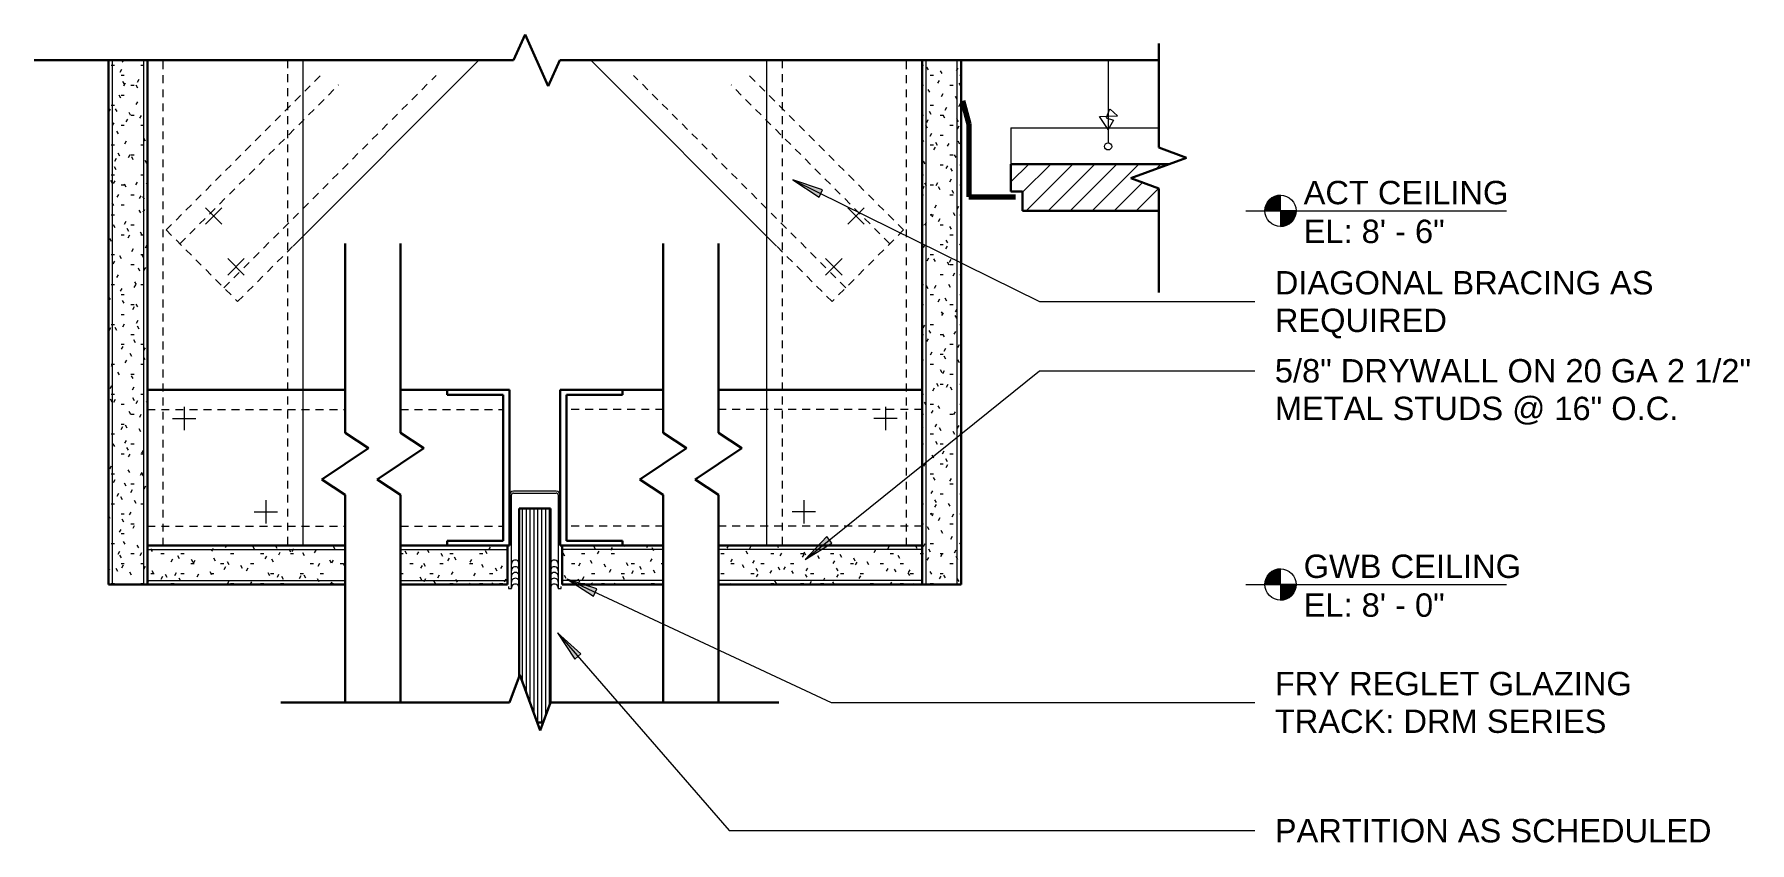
# Model space of a CAD drawing. Header units: inches. Extents: x 65 to 406, y 49 to 174.
# Drawn here: x 340.09 to 367.64, y 123.05 to 136.03 of the extents above; entities that cross this region are included whole.
import ezdxf

# ---------------------------------------------------------------- set-up
doc = ezdxf.new("R2010")
doc.units = ezdxf.units.IN
doc.header["$MEASUREMENT"] = 0
doc.linetypes.add('Hidden 1_8_', pattern=[0.1875, 0.125, -0.0625])
for name, color, linetype, lineweight in [('A-ANNO-NOTE', 131, 'Continuous', 20), ('A-DETL', 90, 'Continuous', 9), ('A-DETL-GENF', 92, 'Continuous', 9), ('A-DETL-GENF-HDLN', 1, 'Hidden 1_8_', 9), ('A-DETL-HDLN', 90, 'Hidden 1_8_', 9), ('A-DETL-MEDM', 33, 'Continuous', 30), ('A-DETL-THIN', 151, 'Continuous', 9), ('A-DETL-WIDE', 214, 'Continuous', 70), ('G-ANNO-TEXT', 231, 'Continuous', 9)]:
    doc.layers.add(name, color=color, linetype=linetype, lineweight=lineweight)
doc.styles.add('Arial_2', font='arial.ttf', dxfattribs={"height": 0.375})

msp = doc.modelspace()

# ---------------------------------------------------------------- texts
at = {"layer": 'A-ANNO-NOTE', "lineweight": 9, "char_height": 0.375, "attachment_point": 1, "style": 'Arial_2'}
for s, insert, width in [('ACT CEILING', (360.477933, 133.672287), 4.01475), ('EL: 8\' - 6"', (360.477933, 133.04936), 2.764875), ('GWB CEILING', (360.477933, 127.672287), 4.2925), ('EL: 8\' - 0"', (360.477933, 127.04936), 2.764875)]:
    msp.add_mtext(s, dxfattribs=dict(at, insert=insert, width=width))
at = {"layer": 'G-ANNO-TEXT', "color": 7, "char_height": 0.375, "attachment_point": 1, "style": 'Arial_2'}
for s, insert, width in [('DIAGONAL BRACING AS ', (360.015216, 132.224651), 7.638125), ('REQUIRED', (360.015216, 131.620484), 3.396125), ('5/8" DRYWALL ON 20 GA 2 1/2" ', (360.015216, 130.81111), 9.5445), ('METAL STUDS @ 16" O.C.', (360.015216, 130.206943), 7.95375), ('FRY REGLET GLAZING ', (360.015216, 125.788813), 7.19625), ('TRACK: DRM SERIES', (360.015216, 125.184647), 6.53975), ('PARTITION AS SCHEDULED', (360.015216, 123.42737), 8.597625)]:
    msp.add_mtext(s, dxfattribs=dict(at, insert=insert, width=width))

# ---------------------------------------------------------------- blocks, each defined once
blk = doc.blocks.new('C Studs-Side - 2 1_2_-2608773-Section Detail - Drywall Bulkhead 15')
at = {"layer": 'A-DETL-GENF'}
blk.add_line((0, 0), (7.792, 0), dxfattribs=at)
at = {"layer": 'A-DETL-GENF-HDLN'}
for p, q in [((0, 2.25), (7.792, 2.25)), ((7.792, 0.25), (0, 0.25))]:
    blk.add_line(p, q, dxfattribs=at)
blk = doc.blocks.new('Gypsum Wallboard-Section - 5_8_-2608779-Section Detail - Drywall Bulkhead 15')
at = {"layer": 'A-DETL-GENF'}
h = blk.add_hatch(dxfattribs=at)
h.set_pattern_fill('FP_22', color=256, style=0, pattern_type=2)
h.set_pattern_definition([(0, (-35.64, -127.192), (0.64, 0.16), [0.053, -0.427, 0.053, -0.427, -2.56]), (0, (-35.64, -127.192), (0.64, 0.16), [-0.96, 0.053, -0.907, 0.053, -0.427, -1.12]), (0, (-35.64, -127.192), (0.64, 0.16), [-2.4, 0.053, -0.267, 0.053, -0.747]), (120, (-35.4, -127.112), (-0.45856406, 0.47425626), [0.053, -0.427, 0.053, -0.427, -2.56]), (120, (-35.4, -127.112), (-0.45856406, 0.47425626), [-0.96, 0.053, -0.907, 0.053, -0.427, -1.12]), (120, (-35.4, -127.112), (-0.45856406, 0.47425626), [-2.4, 0.053, -0.267, 0.053, -0.747]), (240, (-35.32, -126.792), (-0.18143594, -0.63425626), [0.053, -0.427, 0.053, -0.427, -2.56]), (240, (-35.32, -126.792), (-0.18143594, -0.63425626), [-0.96, 0.053, -0.907, 0.053, -0.427, -1.12]), (240, (-35.32, -126.792), (-0.18143594, -0.63425626), [-2.4, 0.053, -0.267, 0.053, -0.747])])
h.paths.add_polyline_path([(2.5, 0), (3.174, 0), (3.174, 0.625), (0, 0.625), (0, 0)], flags=0)
h.paths.add_polyline_path([(4.065, 0), (5.784, 0), (5.784, 0.625), (4.065, 0.625)], flags=0)
for p, q in [((0, 0.563), (3.174, 0.563)), ((4.065, 0.563), (5.784, 0.563)), ((0, 0.062), (3.174, 0.062)), ((4.065, 0.062), (5.784, 0.062))]:
    blk.add_line(p, q, dxfattribs=at)
at = {"layer": 'A-DETL-MEDM'}
for p, q in [((3.174, 0.625), (0, 0.625)), ((5.784, 0.625), (4.065, 0.625)), ((5.784, 0), (5.784, 0.625)), ((0, 0), (3.174, 0)), ((4.065, 0), (5.784, 0))]:
    blk.add_line(p, q, dxfattribs=at)
blk = doc.blocks.new('C Studs-Side - 2 1_2_-2608774-Section Detail - Drywall Bulkhead 15')
at = {"layer": 'A-DETL-GENF'}
blk.add_line((7.792, 0), (0, 0), dxfattribs=at)
at = {"layer": 'A-DETL-GENF-HDLN'}
for p, q in [((7.792, -0.25), (0, -0.25)), ((0, -2.25), (7.792, -2.25))]:
    blk.add_line(p, q, dxfattribs=at)
blk = doc.blocks.new('Gypsum Wallboard-Section - 5_8_-2608781-Section Detail - Drywall Bulkhead 15')
at = {"layer": 'A-DETL-GENF'}
h = blk.add_hatch(dxfattribs=at)
h.set_pattern_fill('FP_23', color=256, style=0, pattern_type=2)
h.set_pattern_definition([(180, (48.084, 127.192), (-0.64, -0.16), [0.053, -0.427, 0.053, -0.427, -2.56]), (180, (48.084, 127.192), (-0.64, -0.16), [-0.96, 0.053, -0.907, 0.053, -0.427, -1.12]), (180, (48.084, 127.192), (-0.64, -0.16), [-2.4, 0.053, -0.267, 0.053, -0.747]), (300, (47.844, 127.112), (0.45856406, -0.47425626), [0.053, -0.427, 0.053, -0.427, -2.56]), (300, (47.844, 127.112), (0.45856406, -0.47425626), [-0.96, 0.053, -0.907, 0.053, -0.427, -1.12]), (300, (47.844, 127.112), (0.45856406, -0.47425626), [-2.4, 0.053, -0.267, 0.053, -0.747]), (60, (47.764, 126.792), (0.18143594, 0.63425626), [0.053, -0.427, 0.053, -0.427, -2.56]), (60, (47.764, 126.792), (0.18143594, 0.63425626), [-0.96, 0.053, -0.907, 0.053, -0.427, -1.12]), (60, (47.764, 126.792), (0.18143594, 0.63425626), [-2.4, 0.053, -0.267, 0.053, -0.747])])
h.paths.add_polyline_path([(0.272, 0), (0, 0), (0, -0.625), (3.269, -0.625), (3.269, 0), (2.5, 0)], flags=0)
h.paths.add_polyline_path([(5.784, 0), (4.161, 0), (4.161, -0.625), (5.784, -0.625)], flags=0)
for p, q in [((0, -0.062), (3.269, -0.062)), ((4.161, -0.062), (5.784, -0.062)), ((0, -0.563), (3.269, -0.563)), ((4.161, -0.563), (5.784, -0.563))]:
    blk.add_line(p, q, dxfattribs=at)
at = {"layer": 'A-DETL-MEDM'}
for p, q in [((0, 0), (3.269, 0)), ((4.161, 0), (5.784, 0)), ((5.784, 0), (5.784, -0.625)), ((3.269, -0.625), (0, -0.625)), ((5.784, -0.625), (4.161, -0.625))]:
    blk.add_line(p, q, dxfattribs=at)
blk = doc.blocks.new('Gypsum Wallboard-Section - 5_8_-2608780-Section Detail - Drywall Bulkhead 15')
at = {"layer": 'A-DETL-GENF'}
h = blk.add_hatch(dxfattribs=at)
h.set_pattern_fill('FP_24', color=256, style=0, pattern_type=2)
h.set_pattern_definition([(270, (-127.192, 35.64), (0.16, -0.64), [0.053, -0.427, 0.053, -0.427, -2.56]), (270, (-127.192, 35.64), (0.16, -0.64), [-0.96, 0.053, -0.907, 0.053, -0.427, -1.12]), (270, (-127.192, 35.64), (0.16, -0.64), [-2.4, 0.053, -0.267, 0.053, -0.747]), (30, (-127.112, 35.4), (0.47425626, 0.45856406), [0.053, -0.427, 0.053, -0.427, -2.56]), (30, (-127.112, 35.4), (0.47425626, 0.45856406), [-0.96, 0.053, -0.907, 0.053, -0.427, -1.12]), (30, (-127.112, 35.4), (0.47425626, 0.45856406), [-2.4, 0.053, -0.267, 0.053, -0.747]), (150, (-126.792, 35.32), (-0.63425626, 0.18143594), [0.053, -0.427, 0.053, -0.427, -2.56]), (150, (-126.792, 35.32), (-0.63425626, 0.18143594), [-0.96, 0.053, -0.907, 0.053, -0.427, -1.12]), (150, (-126.792, 35.32), (-0.63425626, 0.18143594), [-2.4, 0.053, -0.267, 0.053, -0.747])])
h.paths.add_polyline_path([(0, 0), (8.417, 0), (8.417, 0.625), (0, 0.625)], flags=0)
for p, q in [((0, 0.563), (8.417, 0.563)), ((0, 0.062), (8.417, 0.062))]:
    blk.add_line(p, q, dxfattribs=at)
at = {"layer": 'A-DETL-MEDM'}
for p, q in [((8.417, 0.625), (0, 0.625)), ((0, 0.625), (0, 0)), ((0, 0), (8.417, 0))]:
    blk.add_line(p, q, dxfattribs=at)
blk = doc.blocks.new('Gypsum Wallboard-Section - 5_8_-2608782-Section Detail - Drywall Bulkhead 15')
at = {"layer": 'A-DETL-GENF'}
h = blk.add_hatch(dxfattribs=at)
h.set_pattern_fill('FP_25', color=256, style=0, pattern_type=2)
h.set_pattern_definition([(270, (-127.192, 48.084), (0.16, -0.64), [0.053, -0.427, 0.053, -0.427, -2.56]), (270, (-127.192, 48.084), (0.16, -0.64), [-0.96, 0.053, -0.907, 0.053, -0.427, -1.12]), (270, (-127.192, 48.084), (0.16, -0.64), [-2.4, 0.053, -0.267, 0.053, -0.747]), (30, (-127.112, 47.844), (0.47425626, 0.45856406), [0.053, -0.427, 0.053, -0.427, -2.56]), (30, (-127.112, 47.844), (0.47425626, 0.45856406), [-0.96, 0.053, -0.907, 0.053, -0.427, -1.12]), (30, (-127.112, 47.844), (0.47425626, 0.45856406), [-2.4, 0.053, -0.267, 0.053, -0.747]), (150, (-126.792, 47.764), (-0.63425626, 0.18143594), [0.053, -0.427, 0.053, -0.427, -2.56]), (150, (-126.792, 47.764), (-0.63425626, 0.18143594), [-0.96, 0.053, -0.907, 0.053, -0.427, -1.12]), (150, (-126.792, 47.764), (-0.63425626, 0.18143594), [-2.4, 0.053, -0.267, 0.053, -0.747])])
h.paths.add_polyline_path([(0, -0.625), (8.417, -0.625), (8.417, 0), (0, 0), (0, -0.404)], flags=0)
for p, q in [((0, -0.062), (8.417, -0.062)), ((0, -0.563), (8.417, -0.563))]:
    blk.add_line(p, q, dxfattribs=at)
at = {"layer": 'A-DETL-MEDM'}
for p, q in [((0, 0), (8.417, 0)), ((0, -0.625), (0, 0)), ((8.417, -0.625), (0, -0.625))]:
    blk.add_line(p, q, dxfattribs=at)
blk = doc.blocks.new('Break Line - Break Line-2610351-Section Detail - Drywall Bulkhead 15')
at = {"layer": 'A-DETL-MEDM'}
for p, q in [((-0.372, 0), (-0.186, 0.416)), ((-0.186, 0.416), (0.186, -0.416)), ((-8.069, 0), (-0.372, 0)), ((0.186, -0.416), (0.372, 0)), ((0.372, 0), (9.994, 0))]:
    blk.add_line(p, q, dxfattribs=at)
blk = doc.blocks.new('Double Break Line - Double Break Line-2609831-Section Detail - Drywall Bulkhead 15')
at = {"layer": 'A-DETL-MEDM'}
for p, q in [((-0.25, 1.266), (-0.5, 0.891)), ((0.25, 0.516), (-0.25, 1.266)), ((-3.505, 0.891), (-3.833, 0.891)), ((-0.5, 0.891), (-3.505, 0.891)), ((0.5, 0.891), (0.25, 0.516)), ((3.089, 0.891), (0.5, 0.891)), ((3.089, 0.891), (3.54, 0.891)), ((-0.5, 0), (-0.25, 0.375)), ((-0.25, 0.375), (0.25, -0.375)), ((-3.505, 0), (-3.833, 0)), ((-3.505, 0), (-0.5, 0)), ((0.25, -0.375), (0.5, 0)), ((0.5, 0), (3.089, 0)), ((3.089, 0), (3.54, 0))]:
    blk.add_line(p, q, dxfattribs=at)
blk = doc.blocks.new('Break Line - Break Line-2608856-Section Detail - Drywall Bulkhead 15')
at = {"layer": 'A-DETL-MEDM'}
for p, q in [((-0.329, 0), (-0.164, 0.446)), ((-0.164, 0.446), (0.164, -0.446)), ((-4, 0), (-0.329, 0)), ((0.164, -0.446), (0.329, 0)), ((0.329, 0), (4, 0))]:
    blk.add_line(p, q, dxfattribs=at)
blk = doc.blocks.new('Break Line - Break Line-2610274-Section Detail - Drywall Bulkhead 15')
at = {"layer": 'A-DETL-MEDM'}
for p, q in [((-0.329, 0), (-0.164, 0.446)), ((-0.164, 0.446), (0.164, -0.446)), ((-2, 0), (-0.329, 0)), ((0.164, -0.446), (0.329, 0)), ((0.329, 0), (2, 0))]:
    blk.add_line(p, q, dxfattribs=at)
blk = doc.blocks.new('FORM Elevation Symbol - Default-654938-Section Detail - Drywall Bulkhead 15')
at = {"layer": 'A-ANNO-NOTE', "lineweight": 9}
h = blk.add_hatch(color=256, dxfattribs=at)
edge = h.paths.add_edge_path(flags=0)
edge.add_line((0.0623, 0), (-0.0002, 0))
edge.add_arc((0.0623, 0), 0.0625, 90, 180, ccw=False)
edge.add_line((0.0623, 0.0625), (0.0623, 0))
h = blk.add_hatch(color=256, dxfattribs=at)
edge = h.paths.add_edge_path(flags=0)
edge.add_arc((0.0623, 0), 0.0625, -90, 0, ccw=False)
edge.add_line((0.0623, -0.0625), (0.0623, 0))
edge.add_line((0.0623, 0), (0.1248, 0))
at = {"layer": 'A-ANNO-NOTE'}
for p, q in [((-0.0766, 0), (0.9696, 0)), ((-0.0002, 0), (0.0623, 0)), ((0.0623, 0), (0.0623, 0.0625)), ((0.1248, 0), (0.0623, 0)), ((0.0623, 0), (0.0623, -0.0625))]:
    blk.add_line(p, q, dxfattribs=at)
blk.add_circle((0.0623, 0), 0.0625, dxfattribs=at)
for start, end in [(90, 180), (270, 0)]:
    blk.add_arc((0.0623, 0), 0.0625, start, end, dxfattribs=at)

# ---------------------------------------------------------------- hatches: boundary and pattern name
at = {"layer": 'A-DETL-GENF'}
h = msp.add_hatch(dxfattribs=at)
h.set_pattern_fill('FP_9', style=0, pattern_type=2)
h.set_pattern_definition([(45, (306.2659, 0), (-0.1767767, 0.1767767), [])])
h.paths.add_polyline_path([(358.150189, 133.191919), (358.150189, 133.55053), (357.70445, 133.714975), (358.319599, 133.941919), (355.776541, 133.941919), (355.776541, 133.503919), (355.964041, 133.503919), (355.964041, 133.191919), (356.097603, 133.191919)], flags=0)
h = msp.add_hatch(dxfattribs=at)
h.set_pattern_fill('FP_21', style=0, pattern_type=2)
h.set_pattern_definition([(90, (306.2659, 0), (-0.062, 4e-18), [])])
h.paths.add_polyline_path([(348.214246, 124.975467), (348.260362, 124.975467), (348.377927, 125.296205), (348.377927, 128.410669), (347.877927, 128.410669), (347.877927, 125.721803), (347.885357, 125.741943), (348.168131, 124.975467)], flags=0)
at = {"layer": 'G-ANNO-TEXT'}
for points in [[(352.273354, 133.68833), (352.692768, 133.408285), (352.750958, 133.526379)], [(352.470285, 127.595885), (352.901234, 127.857832), (352.818752, 127.960444)], [(348.644649, 127.275161), (349.070171, 127.004488), (349.125727, 127.123845)], [(348.490343, 126.41524), (348.768774, 125.994754), (348.868117, 126.081145)]]:
    msp.add_hatch(color=7, dxfattribs=at).paths.add_polyline_path(points, flags=0)

# ---------------------------------------------------------------- linework, layer by layer
at = {"layer": 'A-DETL', "lineweight": 18}
for p, q in [((348.471677, 128.691919), (347.784177, 128.691919)), ((347.752927, 127.129419), (347.752927, 128.629419)), ((347.784177, 128.660669), (348.471677, 128.660669)), ((348.502927, 128.629419), (348.502927, 127.129419)), ((347.706052, 127.160669), (347.706052, 127.129419)), ((347.706052, 127.129419), (347.752927, 127.129419)), ((348.502927, 127.129419), (348.549802, 127.129419)), ((348.549802, 127.129419), (348.549802, 127.160669))]:
    msp.add_line(p, q, dxfattribs=at)
for centre, radius, start, end in [((347.784177, 128.629419), 0.0625, 90, 180), ((348.471677, 128.629419), 0.0625, 0, 90), ((347.784177, 128.629419), 0.03125, 90, 180), ((348.471677, 128.629419), 0.03125, 0, 90)]:
    msp.add_arc(centre, radius, start, end, dxfattribs=at)
at = {"layer": 'A-DETL-HDLN'}
for p, q in [((344.67936, 135.358656), (342.204486, 132.883782)), ((344.243473, 133.066613), (346.54157, 135.36471)), ((352.01238, 133.066613), (349.714283, 135.36471)), ((351.576493, 135.358656), (354.051367, 132.883782)), ((342.425457, 132.662811), (344.976029, 135.213383)), ((353.830396, 132.662811), (351.279824, 135.213383)), ((342.204486, 132.883782), (343.353535, 131.734734)), ((343.132564, 131.955704), (344.243473, 133.066613)), ((353.123289, 131.955704), (352.01238, 133.066613)), ((354.051367, 132.883782), (352.902318, 131.734734)), ((343.353535, 131.734734), (344.243473, 132.624672)), ((352.902318, 131.734734), (352.01238, 132.624672)), ((341.906287, 130.004419), (345.0802, 130.004419)), ((345.971677, 130.004419), (347.62013, 130.004419)), ((350.188707, 130.004419), (348.635724, 130.004419)), ((354.349566, 130.004419), (351.080183, 130.004419)), ((341.906287, 128.129419), (345.0802, 128.129419)), ((345.971677, 128.129419), (347.62013, 128.129419)), ((350.188707, 128.129419), (348.635724, 128.129419)), ((354.349566, 128.129419), (351.080183, 128.129419))]:
    msp.add_line(p, q, dxfattribs=at)
at = {"layer": 'A-DETL-MEDM'}
for p, q in [((355.776541, 133.941919), (355.776541, 133.503919)), ((358.319599, 133.941919), (355.776541, 133.941919)), ((355.776541, 133.503919), (355.964041, 133.503919)), ((355.964041, 133.503919), (355.964041, 133.191919)), ((355.964041, 133.191919), (358.150189, 133.191919)), ((341.906287, 130.316919), (345.0802, 130.316919)), ((345.971677, 130.316919), (347.721677, 130.316919)), ((346.721677, 130.316919), (346.721677, 130.239096)), ((347.721677, 130.316919), (346.721677, 130.316919)), ((346.721677, 130.239096), (347.62013, 130.239096)), ((347.62013, 130.239096), (347.62013, 127.894743)), ((347.721677, 127.816919), (347.721677, 130.316919)), ((348.534177, 130.316919), (349.534177, 130.316919)), ((348.534177, 127.816919), (348.534177, 130.316919)), ((348.534177, 130.316919), (350.188707, 130.316919)), ((350.188707, 130.316919), (348.534177, 130.316919)), ((349.534177, 130.239096), (348.635724, 130.239096)), ((348.635724, 130.239096), (348.635724, 127.894743)), ((349.534177, 130.316919), (349.534177, 130.239096)), ((351.080183, 130.316919), (351.849566, 130.316919)), ((354.349566, 130.316919), (351.080183, 130.316919)), ((348.377927, 128.410669), (347.877927, 128.410669)), ((347.877927, 128.410669), (347.877927, 125.721803)), ((348.377927, 125.296205), (348.377927, 128.410669)), ((346.721677, 127.894743), (346.721677, 127.816919)), ((347.62013, 127.894743), (346.721677, 127.894743)), ((348.635724, 127.894743), (349.534177, 127.894743)), ((349.534177, 127.894743), (349.534177, 127.816919)), ((347.690427, 127.816919), (347.721677, 127.816919)), ((347.690427, 127.816919), (347.721677, 127.816919)), ((348.565427, 127.816919), (348.534177, 127.816919)), ((348.565427, 127.816919), (348.534177, 127.816919)), ((348.168131, 124.975467), (348.260362, 124.975467))]:
    msp.add_line(p, q, dxfattribs=at)
at = {"layer": 'A-DETL-THIN'}
for p, q in [((344.243473, 132.624672), (347.227836, 135.609035)), ((352.01238, 132.624672), (349.028017, 135.609035)), ((357.337689, 135.609035), (357.337689, 134.821637)), ((357.35768, 134.821637), (357.306975, 134.68454)), ((357.337689, 134.821637), (357.337689, 134.28203)), ((357.488227, 134.716037), (357.368909, 134.821637)), ((355.776541, 134.522344), (358.150189, 134.522344)), ((355.776541, 134.522344), (355.776541, 133.941919)), ((357.196648, 134.708163), (357.488227, 134.716037)), ((357.338497, 134.495554), (357.196648, 134.708163)), ((357.306975, 134.68454), (357.425183, 134.645168)), ((357.425183, 134.645168), (357.338497, 134.495554)), ((355.776541, 133.941919), (358.150189, 133.941919)), ((343.101461, 132.975528), (342.836296, 133.240693)), ((343.101461, 133.240693), (342.836296, 132.975528)), ((353.154392, 132.975528), (353.419557, 133.240693)), ((353.154392, 133.240693), (353.419557, 132.975528)), ((343.458771, 132.160129), (343.193606, 132.425294)), ((343.458771, 132.425294), (343.193606, 132.160129)), ((352.797082, 132.160129), (353.062247, 132.425294)), ((352.797082, 132.425294), (353.062247, 132.160129)), ((342.307754, 129.858098), (342.682754, 129.858098)), ((342.495254, 130.045598), (342.495254, 129.670598)), ((353.948099, 129.858098), (353.573099, 129.858098)), ((353.760599, 130.045598), (353.760599, 129.670598)), ((343.807754, 128.545598), (343.807754, 128.170598)), ((352.448099, 128.545598), (352.448099, 128.170598)), ((343.620254, 128.358098), (343.995254, 128.358098)), ((352.635599, 128.358098), (352.260599, 128.358098))]:
    msp.add_line(p, q, dxfattribs=at)
msp.add_circle((357.337689, 134.225258), 0.056772, dxfattribs=at)
for centre, end in [((347.815427, 127.522291), 181.6548123), ((348.440427, 127.522291), 181.6548123), ((347.815427, 127.415783), 181.6548123), ((347.815427, 127.322406), 181.6548122), ((348.440427, 127.415783), 181.6548123), ((348.440427, 127.322406), 181.6548123), ((347.815427, 127.229029), 181.6548122), ((347.815427, 127.135651), 181.6548123), ((348.440427, 127.229029), 181.6548123), ((348.440427, 127.135651), 181.6548123)]:
    msp.add_arc(centre, 0.062526, 358.3451877, end, dxfattribs=at)
at = {"layer": 'A-DETL-WIDE'}
for p, q in [((354.996371, 134.959095), (355.097089, 134.58321)), ((355.097089, 134.58321), (355.097089, 133.416562)), ((355.097089, 133.416562), (355.847089, 133.416562))]:
    msp.add_line(p, q, dxfattribs=at)
at = {"layer": 'G-ANNO-TEXT', "color": 7}
for p, q in [((352.273354, 133.68833), (352.692768, 133.408285)), ((352.750958, 133.526379), (352.273354, 133.68833)), ((352.273354, 133.68833), (356.236972, 131.735297)), ((352.692768, 133.408285), (352.750958, 133.526379)), ((356.236972, 131.735297), (359.695216, 131.735297)), ((352.470285, 127.595885), (356.236972, 130.62361)), ((356.236972, 130.62361), (359.695216, 130.62361)), ((352.818752, 127.960444), (352.470285, 127.595885)), ((352.901234, 127.857832), (352.818752, 127.960444)), ((352.470285, 127.595885), (352.901234, 127.857832)), ((348.644649, 127.275161), (349.070171, 127.004488)), ((349.125727, 127.123845), (348.644649, 127.275161)), ((348.644649, 127.275161), (352.889235, 125.29946)), ((349.070171, 127.004488), (349.125727, 127.123845)), ((348.490343, 126.41524), (348.768774, 125.994754)), ((348.868117, 126.081145), (348.490343, 126.41524)), ((348.490343, 126.41524), (351.251733, 123.23987)), ((348.768774, 125.994754), (348.868117, 126.081145)), ((352.889235, 125.29946), (359.695216, 125.29946)), ((351.251733, 123.23987), (359.695216, 123.23987))]:
    msp.add_line(p, q, dxfattribs=at)

# ---------------------------------------------------------------- block references
at = {"layer": 'A-ANNO-NOTE', "xscale": 4, "yscale": 4, "zscale": 4}
for p in [(359.856978, 133.191919), (359.856978, 127.191919)]:
    msp.add_blockref('FORM Elevation Symbol - Default-654938-Section Detail - Drywall Bulkhead 15', p, dxfattribs=at)
at = {"layer": 'A-DETL-GENF'}
for name, p in [('Break Line - Break Line-2610351-Section Detail - Drywall Bulkhead 15', (348.156287, 135.609035)), ('Gypsum Wallboard-Section - 5_8_-2608779-Section Detail - Drywall Bulkhead 15', (341.906287, 127.191919))]:
    msp.add_blockref(name, p, dxfattribs=at)
for name, p, rotation in [('Break Line - Break Line-2610274-Section Detail - Drywall Bulkhead 15', (358.150189, 133.879419), 269.9999999999999), ('Gypsum Wallboard-Section - 5_8_-2608780-Section Detail - Drywall Bulkhead 15', (341.906287, 127.191919), 89.99999999999993), ('C Studs-Side - 2 1_2_-2608773-Section Detail - Drywall Bulkhead 15', (344.406287, 127.816919), 89.99999999999993), ('C Studs-Side - 2 1_2_-2608774-Section Detail - Drywall Bulkhead 15', (351.849566, 127.816919), 90.00000000000007), ('Gypsum Wallboard-Section - 5_8_-2608782-Section Detail - Drywall Bulkhead 15', (354.349566, 127.191919), 89.9999999999999), ('Double Break Line - Double Break Line-2609831-Section Detail - Drywall Bulkhead 15', (345.971677, 129.129419), 89.9999999999999), ('Double Break Line - Double Break Line-2609831-Section Detail - Drywall Bulkhead 15', (351.080183, 129.129419), 89.9999999999999), ('Gypsum Wallboard-Section - 5_8_-2608781-Section Detail - Drywall Bulkhead 15', (354.349566, 127.191919), 180), ('Break Line - Break Line-2608856-Section Detail - Drywall Bulkhead 15', (348.049802, 125.296205), 180)]:
    msp.add_blockref(name, p, dxfattribs=dict(at, rotation=rotation))

msp.set_redraw_order([(e.dxf.handle, doc.entitydb.next_handle()) for e in msp.query("TEXT MTEXT ATTDEF DIMENSION ARC_DIMENSION")])  # texts and dimensions are drawn at this point

doc.saveas('drawing.dxf')
